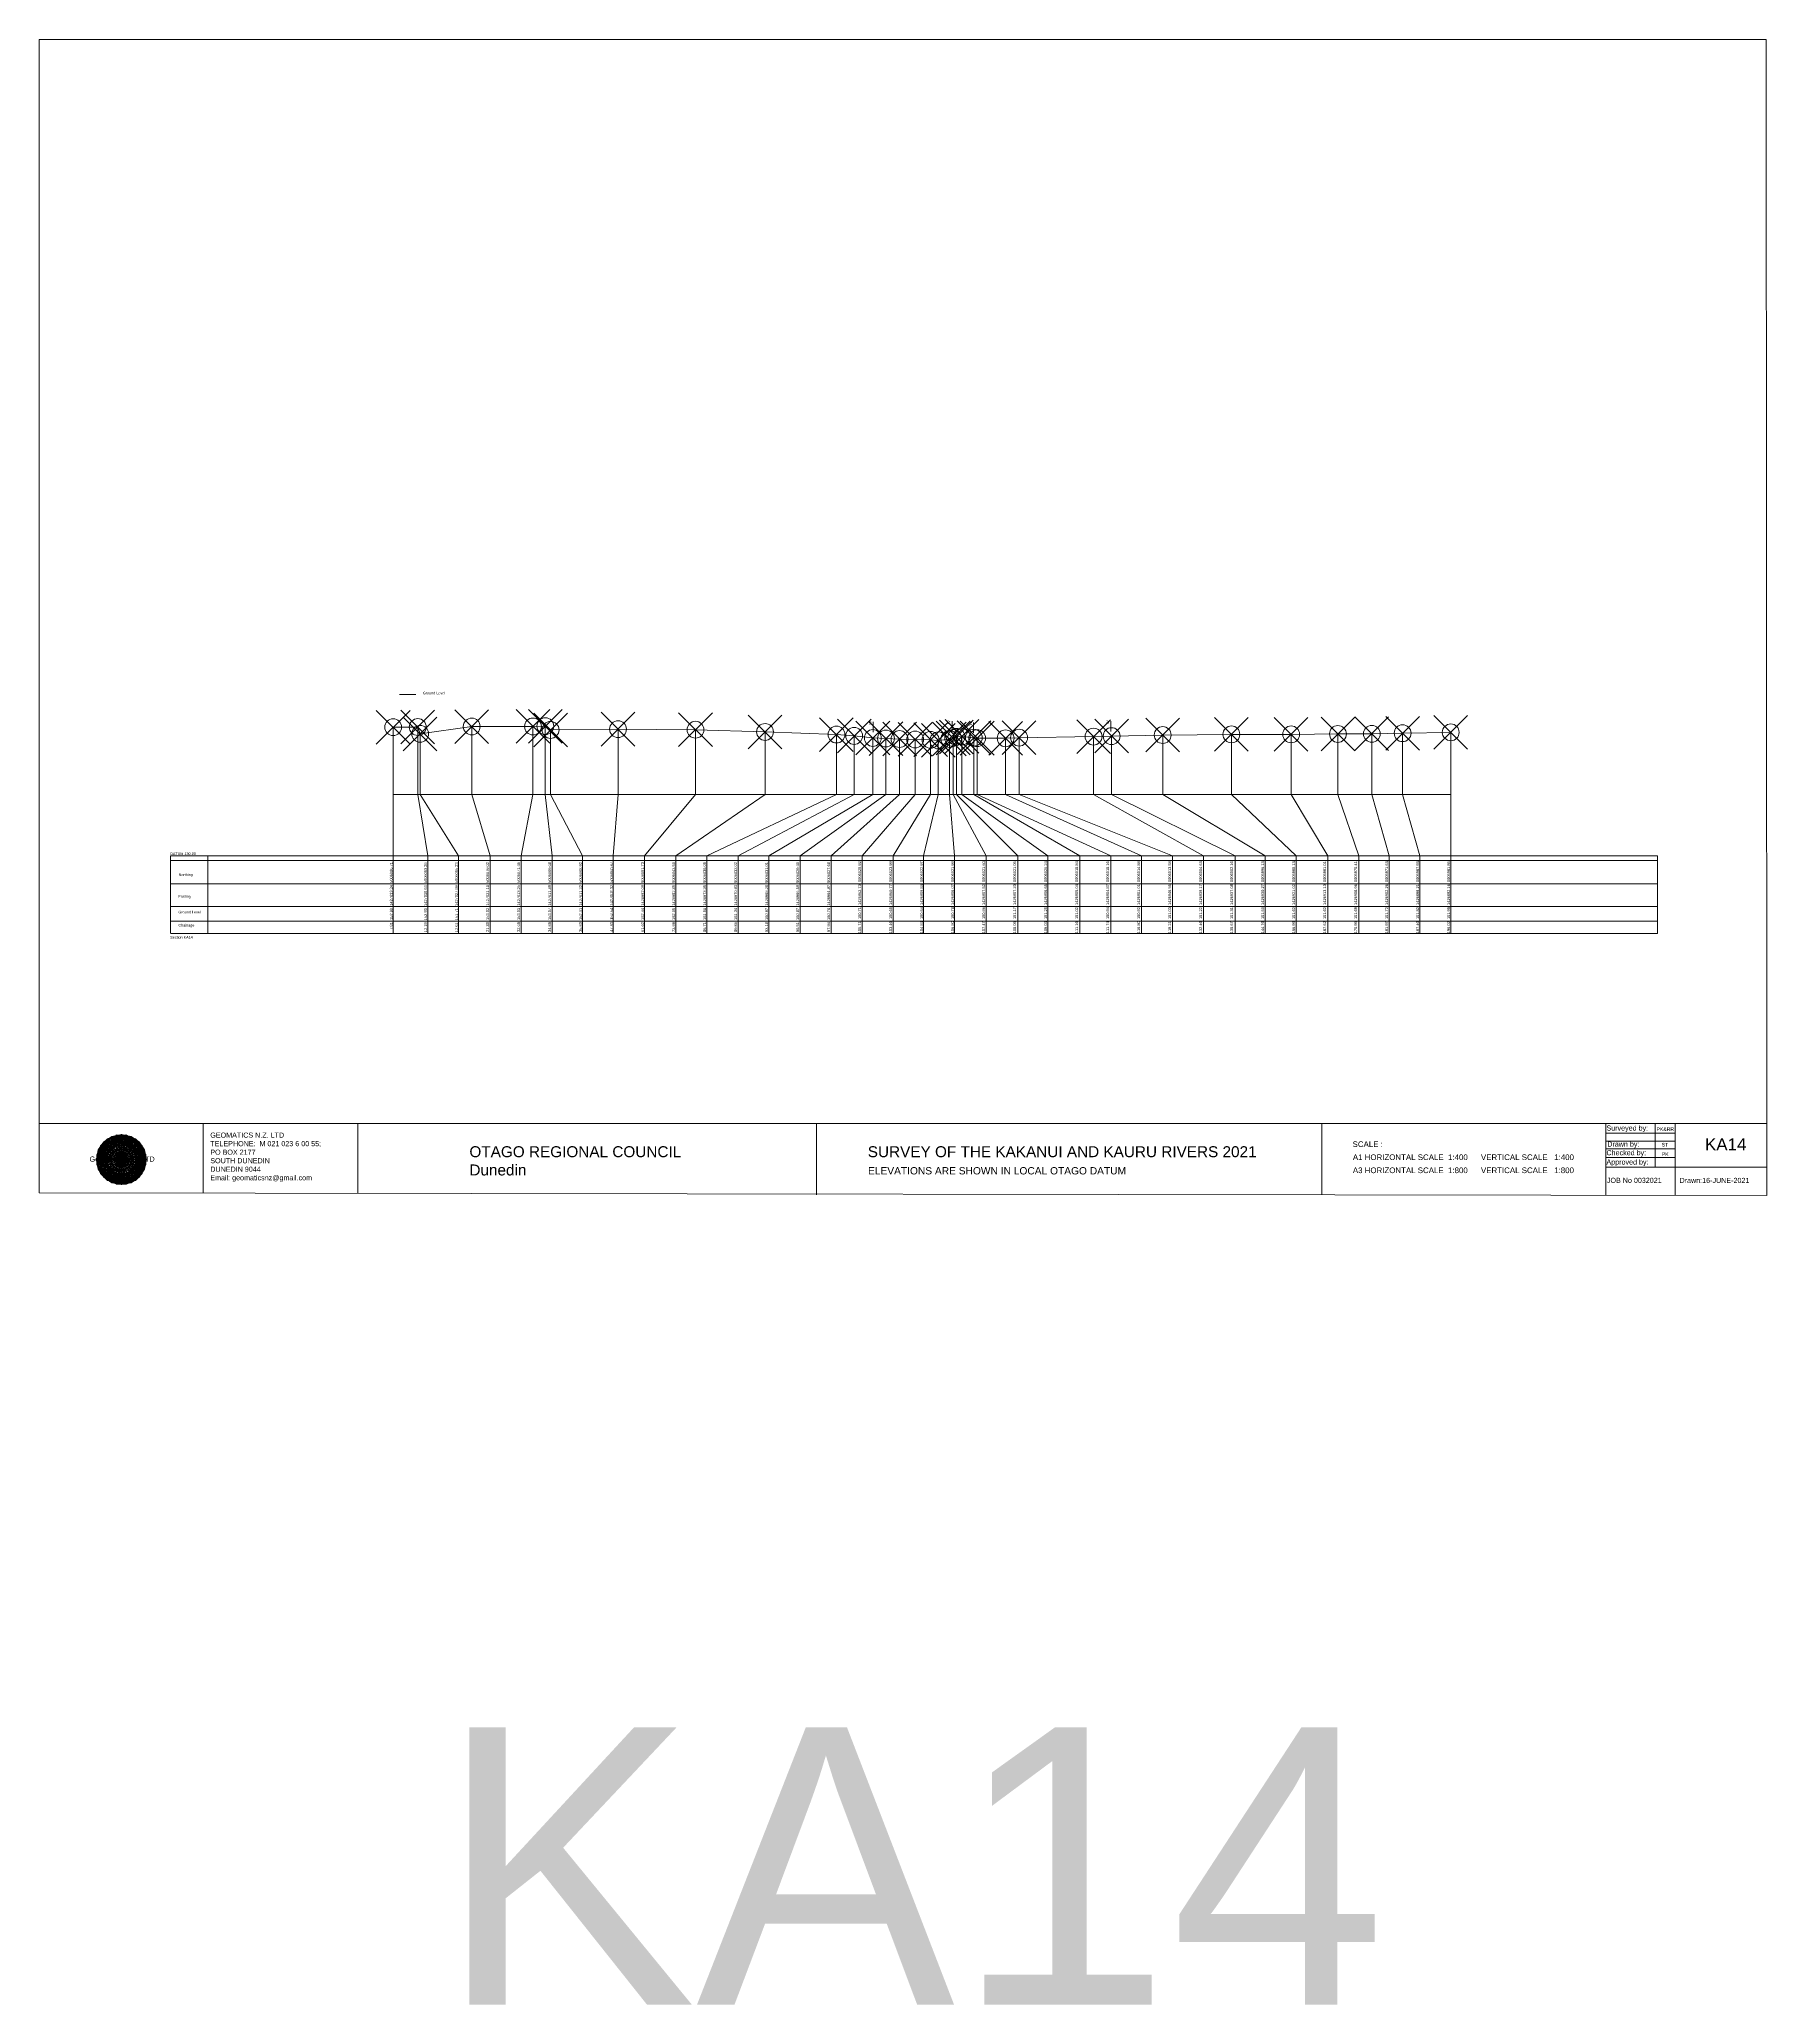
# Model space of a CAD drawing. Header units: millimetres. Extents: x -9362978 to 1075569, y -13754315 to 1425288130.
# Drawn here: x -2214744 to -1907336, y -74504 to 275345 of the extents above; entities that cross this region are included whole.
import ezdxf

# ---------------------------------------------------------------- set-up
doc = ezdxf.new("R2010")
doc.units = ezdxf.units.MM
doc.header["$PDMODE"] = 35
doc.header["$PDSIZE"] = 3000
doc.layers.get('0').update_dxf_attribs({"lineweight": 0})
doc.layers.add('geo', color=7, linetype='Continuous', lineweight=0)
doc.styles.get("Standard").update_dxf_attribs({"font": 'arial.ttf'})

# ---------------------------------------------------------------- blocks, each defined once
blk = doc.blocks.new('Geomatics_Circle_SPT')
at = {"layer": 'geo', "color": 2, "linetype": 'Continuous', "lineweight": 0}
for p, q in [((0, 25.2), (-25.2, 0)), ((-24.7, 4.9), (-4.9, 24.7)), ((-24.7, -4.9), (4.9, 24.7)), ((-9.7, 23.3), (-23.3, 9.6)), ((9.7, 23.3), (-23.3, -9.7)), ((-21, 14), (-14, 21)), ((-21, -14), (14, 21)), ((-14, 21), (21, -14)), ((23.3, -9.7), (-9.7, 23.3)), ((-4.9, 24.7), (24.7, -4.9)), ((25.2, 0), (0, 25.2)), ((4.9, 24.7), (24.7, 4.9)), ((23.3, 9.7), (9.7, 23.3)), ((14, 21), (21, 14)), ((4.9, -24.7), (-24.7, 4.9)), ((-24.7, 0), (0, -24.7)), ((-23.3, 9.7), (9.7, -23.3)), ((14, -21), (-21, 14)), ((0, 0), (-17.8, 17.8)), ((0, 0), (-17.8, -17.8)), ((21, 14), (-14, -21)), ((-9.7, -23.3), (23.3, 9.7)), ((24.7, 4.9), (-4.9, -24.7)), ((0, 0), (17.8, 17.8)), ((0, 0), (17.8, -17.8)), ((0, -24.8), (25.2, 0)), ((17.8, 18.1), (17.8, 18.1)), ((-4.9, -24.7), (-24.7, -4.9)), ((-23.3, -9.7), (-9.7, -23.3)), ((-14, -21), (-21, -14)), ((-17.8, -17.8), (-17.8, -17.8)), ((24.7, -4.9), (4.9, -24.7)), ((9.7, -23.3), (23.3, -9.7)), ((21, -14), (14, -21)), ((18.1, -17.8), (18.1, -17.8)), ((4.9, -24.7), (4.9, -24.7))]:
    blk.add_line(p, q, dxfattribs=at)
at = {"layer": 'geo', "color": 1, "linetype": 'Continuous', "lineweight": 0}
for p, q in [((-25.2, 0), (9.7, 23.3)), ((-25.2, 0), (-9.6, 23.3)), ((-4.9, 24.8), (-24.7, -4.9)), ((4.9, 24.7), (-24.7, 4.9)), ((14, 21), (-24.7, -4.9)), ((-14, 21), (-24.7, 4.9)), ((-23.3, 9.7), (0, 25.2)), ((-23.3, -9.6), (0, 25.2)), ((4.9, 24.8), (-21, -14)), ((-4.9, 24.7), (-21, 14)), ((14, 21), (-21, 14)), ((-14, 21), (-21, -14)), ((-17.8, 17.8), (9.7, 23.3)), ((-17.8, 17.8), (-9.6, 23.3)), ((-17.8, -17.8), (9.7, 23.3)), ((-17.8, -17.8), (-9.7, 23.3)), ((4.9, 24.7), (-14, 21)), ((-4.9, 24.7), (-14, -20.9)), ((0, 0), (-14, 21)), ((-14, 21), (-4.9, -24.7)), ((-14, 21), (-14, 21)), ((24.7, -4.9), (-14, 21)), ((21, 14), (-14, 21)), ((-9.8, 23.1), (-9.8, 23.1)), ((-9.7, 23.3), (0, 25.2)), ((-9.7, 23.3), (0, -25.2)), ((-9.7, -23.3), (0, 25.2)), ((-9.6, 23.3), (17.8, -17.8)), ((-9.6, 23.3), (25.2, 0)), ((-9.6, 23.3), (17.8, 17.8)), ((0, 0), (-4.9, 24.7)), ((-4.9, 24.7), (-4.9, 24.7)), ((21, -14), (-4.9, 24.7)), ((24.8, 4.9), (-4.9, 24.7)), ((14, 21), (-4.9, 24.7)), ((-0.2, 25.1), (-0.2, 25.1)), ((0, 25.2), (9.7, -23.3)), ((0, 25.2), (23.3, -9.7)), ((0, 25.2), (23.3, 9.7)), ((0, 25.2), (9.7, 23.3)), ((0, 0), (4.9, 24.7)), ((0, -25.2), (9.7, 23.3)), ((0, 0), (14, 21)), ((21, 14), (4.9, 24.8)), ((14, -21), (4.9, 24.7)), ((24.7, -4.9), (4.9, 24.7)), ((4.9, 24.7), (4.9, 24.7)), ((4.9, -24.7), (14, 21)), ((9.4, 23.3), (9.4, 23.3)), ((9.7, 23.3), (17.8, -17.8)), ((9.7, 23.3), (25.2, 0)), ((9.7, 23.3), (17.8, 17.9)), ((21, -14), (14, 21)), ((24.7, 4.9), (14, 21)), ((14, 21), (14, 21)), ((-25.2, 0), (23.3, 9.7)), ((-25.2, 0), (-23.3, 9.7)), ((-23.3, -9.7), (-25.2, 0)), ((-9.6, -23.3), (-25.2, 0)), ((9.7, -23.3), (-25.2, 0)), ((21, 14), (-24.7, 4.9)), ((-21, 14), (-24.7, -4.9)), ((0, 0), (-24.7, 4.9)), ((-24.7, 4.9), (-21, -14)), ((-24.7, 4.9), (-4.9, -24.7)), ((-24.7, 4.9), (14, -21)), ((-24.7, 4.9), (-24.7, 4.9)), ((0, 0), (-24.7, -4.9)), ((-23.3, -9.6), (17.8, 17.8)), ((-23.3, 9.7), (-17.8, 17.9)), ((-23.3, -9.6), (-17.8, 17.9)), ((-23.3, 9.7), (17.8, 17.8)), ((-17.8, -17.8), (-23.3, 9.7)), ((0, -25.2), (-23.3, 9.7)), ((-23.3, 9.7), (17.8, -17.8)), ((-23.3, 9.7), (25.2, 0)), ((-23.3, 9.4), (-23.3, 9.4)), ((-23.3, -9.7), (25.2, 0)), ((0, 0), (-21, 14)), ((-21, 14), (-14, -21)), ((-21, 14), (4.9, -24.7)), ((-21, 14), (-21, 14)), ((24.7, 4.9), (-21, 14)), ((0, 0), (-21, -14)), ((-17.9, 17.6), (-17.9, 17.6)), ((-9.7, -23.3), (-17.8, 17.8)), ((-17.8, 17.8), (9.7, -23.3)), ((-17.8, 17.8), (23.3, -9.6)), ((-17.8, 17.8), (23.3, 9.7)), ((-17.8, -17.8), (23.3, 9.7)), ((-14, -21), (24.7, 4.9)), ((0, 0), (-14, -21)), ((-9.6, -23.3), (17.8, 17.9)), ((25.2, 0), (-9.6, -23.3)), ((-4.9, -24.7), (21, 14)), ((0, 0), (-4.9, -24.7)), ((0, 0), (21, 14)), ((23.3, 9.7), (0, -25.2)), ((0, 0), (24.8, 4.9)), ((0, 0), (4.9, -24.7)), ((0, 0), (14, -21)), ((0, 0), (21, -14)), ((0, 0), (24.8, -4.9)), ((4.9, -24.7), (24.7, 4.9)), ((17.8, 17.8), (9.7, -23.3)), ((25.2, 0), (9.7, -23.3)), ((14, -21), (21, 14)), ((17.6, 17.9), (17.6, 17.9)), ((17.8, 17.8), (23.3, -9.7)), ((17.8, 17.8), (23.3, 9.7)), ((23.3, 9.7), (17.8, -17.8)), ((24.7, -4.9), (21, 14)), ((21, 14), (21, 14)), ((21, -14), (24.7, 4.9)), ((23.1, 9.8), (23.1, 9.8)), ((23.3, 9.7), (25.2, 0)), ((25.2, 0), (23.3, -9.6)), ((24.7, 4.9), (24.7, 4.9)), ((25.1, 0.2), (25.1, 0.2)), ((-25.2, 0), (23.3, -9.7)), ((-25.1, -0.2), (-25.1, -0.2)), ((-24.7, -4.9), (-24.7, -4.9)), ((-24.7, -4.9), (-14, -21)), ((-24.7, -4.9), (4.9, -24.7)), ((-24.7, -4.9), (21, -14)), ((-17.8, -17.8), (-23.3, -9.7)), ((0, -25.2), (-23.3, -9.6)), ((17.8, -17.8), (-23.3, -9.6)), ((-23.1, -9.8), (-23.1, -9.8)), ((-21, -14), (24.7, -4.9)), ((-21, -14), (-21, -14)), ((-21, -14), (-4.9, -24.7)), ((-21, -14), (14, -21)), ((23.3, -9.7), (-17.8, -17.8)), ((-9.6, -23.3), (-17.8, -17.8)), ((9.7, -23.3), (-17.8, -17.8)), ((-17.6, -17.9), (-17.6, -17.9)), ((-14, -21), (21, -14)), ((17.8, -17.8), (-9.7, -23.3)), ((-4.9, -24.7), (24.7, -4.9)), ((23.3, -9.6), (0, -25.2)), ((4.9, -24.7), (21, -14)), ((17.8, -17.8), (9.7, -23.3)), ((14, -21), (24.7, -4.9)), ((23.3, -9.6), (17.8, -17.8)), ((17.9, -17.6), (17.9, -17.6)), ((21, -14), (21, -14)), ((23.3, -9.4), (23.3, -9.4)), ((24.7, -4.9), (24.7, -4.9)), ((-14, -21), (-14, -21)), ((-14, -21), (4.9, -24.7)), ((0, -25.2), (-9.7, -23.3)), ((-9.4, -23.3), (-9.4, -23.3)), ((-4.9, -24.7), (14, -21)), ((-4.9, -24.7), (-4.9, -24.7)), ((9.7, -23.3), (0, -25.2)), ((0.2, -25.1), (0.2, -25.1)), ((4.9, -24.7), (4.9, -24.7)), ((9.8, -23.1), (9.8, -23.1)), ((14, -21), (14, -21))]:
    blk.add_line(p, q, dxfattribs=at)
at = {"layer": 'geo', "color": 114, "linetype": 'Continuous', "lineweight": 0}
for p, q in [((-24.7, 4.9), (14, 21)), ((9.7, 23.3), (-23.3, 9.7)), ((-20.9, 14), (4.9, 24.7)), ((0, 25.2), (-17.8, 17.8)), ((-14, 21), (-4.9, 24.7)), ((4.9, -24.7), (-14, 21)), ((0, 0), (-9.7, 23.3)), ((-4.9, 24.7), (14, -21)), ((17.8, -17.8), (0, 25.2)), ((0, 0), (9.7, 23.3)), ((4.9, 24.7), (21, -14)), ((23.3, -9.7), (9.7, 23.3)), ((14, 21), (24.7, -4.9)), ((17.9, 17.8), (-25.2, 0)), ((-24.7, -4.9), (21, 14)), ((-14, -21), (-24.7, 4.9)), ((0, 0), (-23.3, 9.7)), ((-23.3, 9.7), (-9.7, -23.3)), ((0, 0), (-23.3, -9.7)), ((-4.9, -24.7), (-21, 14)), ((24.8, 4.9), (-20.9, -14)), ((-17.8, 17.8), (0, -25.2)), ((0, 0), (-9.7, -23.3)), ((0, 0), (23.3, 9.7)), ((0, 0), (9.7, -23.3)), ((0, 0), (23.3, -9.7)), ((25.2, 0), (17.8, 17.8)), ((21, 14), (24.7, 4.9)), ((-25.2, 0), (-17.8, -17.8)), ((-21, -14), (-24.7, -4.9)), ((-17.8, -17.8), (25.2, 0)), ((24.8, -4.9), (-14, -21)), ((-9.6, -23.3), (23.3, -9.7)), ((21, -14), (-4.9, -24.8)), ((0, -25.2), (17.9, -17.8)), ((14, -21), (4.9, -24.8))]:
    blk.add_line(p, q, dxfattribs=at)
at = {"layer": 'geo', "color": 250, "linetype": 'Continuous', "lineweight": 0}
for p, q in [((-14, 21), (-14, 21)), ((14, 21), (-14, 21)), ((-14, 20.9), (-14, -21)), ((-9.7, 23.3), (9.7, 23.3)), ((-9.7, -23.3), (-9.7, 23.3)), ((-4.9, 24.7), (4.9, 24.7)), ((-4.9, 24.7), (-4.9, -24.7)), ((0, 0), (0, 25.2)), ((4.9, 24.7), (4.9, -24.7)), ((9.7, -23.3), (9.7, 23.3)), ((14, 21), (14, -21)), ((0, 0), (-25.2, 0)), ((24.7, 4.9), (-24.7, 4.9)), ((-24.7, 4.9), (-24.7, -4.9)), ((-23.3, 9.7), (23.3, 9.7)), ((-23.3, 9.7), (-23.3, 9.7)), ((-23.3, -9.7), (-23.3, 9.7)), ((21, 14), (-21, 14)), ((-21, 14), (-21, -14)), ((-17.8, 17.8), (17.8, 17.8)), ((-17.8, -17.8), (-17.8, 17.8)), ((0, 0), (0, -25.2)), ((0, 0), (25.2, 0)), ((17.8, -17.8), (17.8, 17.8)), ((21, 14), (21, 14)), ((21, -14), (21, 14)), ((23.3, 9.7), (23.3, -9.7)), ((24.7, 4.9), (24.7, 4.9)), ((24.7, -4.9), (24.7, 4.9)), ((-24.7, -4.9), (24.7, -4.9)), ((23.3, -9.7), (-23.3, -9.7)), ((-21, -14), (21, -14)), ((17.8, -17.8), (-17.8, -17.8)), ((-14, -21), (14, -21)), ((9.7, -23.3), (-9.7, -23.3)), ((-4.9, -24.7), (4.9, -24.7))]:
    blk.add_line(p, q, dxfattribs=at)
blk = doc.blocks.new('GeomaticsNZ TITLE BLOCK')
at = {"color": 7, "linetype": 'Continuous', "lineweight": 0}
for p, q in [((0, 94.9), (0, 1579.2)), ((0, 1579.2), (2363.4, 1579.2)), ((2363.4, 1579.2), (2364, 94.9)), ((2364, 94.9), (0, 94.9)), ((0, 94.9), (0, 0)), ((15.9, 94.9), (2364, 94.9)), ((224.3, 95.2), (224.3, -0.3)), ((2364, 94.9), (382.6, 94.9)), ((435.8, 95.2), (435.8, -0.7)), ((1063.4, 94.9), (1063.4, -2.4)), ((1755.4, 94.9), (1755.4, -2.6)), ((2143.9, 94.9), (2143.7, -3)), ((2143.9, 81.9), (2238.6, 81.7)), ((2211.5, 94.9), (2211.5, 36.1)), ((2238.6, 94.8), (2238.6, -3.2)), ((2364, -3.5), (2364, 94.9)), ((2143.6, 60.4), (2238.6, 60.4)), ((2143.9, 71), (2238.6, 71)), ((2143.8, 48.6), (2238.6, 48.6)), ((2143.8, 35.4), (2364, 35.3)), ((0, 0), (2364, -3.5))]:
    blk.add_line(p, q, dxfattribs=at)
at = {"color": 7, "linetype": 'Continuous', "lineweight": 0, "xscale": 1.36, "yscale": 1.36, "zscale": 1.36}
blk.add_blockref('Geomatics_Circle_SPT', (112.4, 45.7), dxfattribs=at)
at = {"color": 7, "linetype": 'Continuous', "lineweight": 0}
for s, p in [('PK&RR', (2213.2, 84.8)), ('ST', (2220.3, 63.6)), ('PK', (2220.4, 50.6))]:
    blk.add_text(s, height=5, dxfattribs=at).set_placement(p)
at = {"color": 7, "linetype": 'Continuous', "lineweight": 0, "attachment_point": 1}
for s, width, heights, insert, char_height in [('{\\C256;GEOMATICS N.Z. LTD                   \\PTELEPHONE:  M 021 023 6 00 55;\\PPO BOX 2177\\PSOUTH DUNEDIN\\PDUNEDIN 9044\\PEmail: geomaticsnz@gmail.com}', 3535.727, [94.7], (234, 82.7), 7), ('{\\C256;Surveyed by:}', 3535.727, [0], (2144.7, 92.4), 7), ('{\\C256;OTAGO REGIONAL COUNCIL\\PDunedin}', 3535.727, [0], (588.6, 64), 15), ('{\\C256;SURVEY OF THE KAKANUI AND KAURU RIVERS 2021}', 3535.727, [0], (1133.8, 64), 15), ('{\\C256;Checked by:}', 3535.727, [0], (2144.7, 58.6), 7), ('{\\C256;Drawn by:}', 3535.727, [0], (2145.8, 70.4), 7), ('{\\C256;Geomatics N.Z. LTD                   }', 125.079, [15.8], (68.8, 49.9), 7), ('{\\C256;ELEVATIONS ARE SHOWN IN LOCAL OTAGO DATUM}', 3535.727, [0], (1134.1, 35.4), 10), ('{\\C256;Approved by:}', 3535.727, [0], (2144.7, 45.9), 7), ('{\\C256;JOB No 0032021}', 3535.727, [0], (2145.3, 20.8), 7), ('{\\C256;Drawn:16-JUNE-2021}', 3535.727, [0], (2244.7, 20.7), 7)]:
    blk.add_mtext_dynamic_manual_height_columns(s, width=width, gutter_width=159, heights=heights, dxfattribs=dict(at, insert=insert, char_height=char_height))

msp = doc.modelspace()

# ---------------------------------------------------------------- linework, layer by layer
at = {"color": 1, "lineweight": 0}
msp.add_line((-2150667, 158730), (-2147760, 158730), dxfattribs=at)
at = {"color": 7, "lineweight": 0}
for p, q in [((-2052303, 152128), (-2052303, 153976)), ((-2024076, 152153), (-2024076, 154000)), ((-2151773, 152895), (-2151773, 140926)), ((-2147396, 152925), (-2147396, 140926)), ((-2146976, 151705), (-2146976, 140926)), ((-2137789, 153015), (-2137789, 140926)), ((-2126894, 153034), (-2126894, 140926)), ((-2124692, 153074), (-2124692, 140926)), ((-2123758, 152414), (-2123758, 140926)), ((-2111752, 152544), (-2111752, 140926)), ((-2097967, 152444), (-2097967, 140926)), ((-2085593, 152054), (-2085593, 140926)), ((-2072880, 151584), (-2072880, 140926)), ((-2069723, 151344), (-2069723, 140926)), ((-2066409, 150974), (-2066409, 140926)), ((-2066322, 152013), (-2066322, 153861)), ((-2064076, 150874), (-2064076, 140926)), ((-2061647, 150783), (-2061647, 140926)), ((-2058879, 150713), (-2058879, 140926)), ((-2056131, 150653), (-2056131, 140926)), ((-2054757, 150543), (-2054757, 140926)), ((-2052786, 150783), (-2052786, 140926)), ((-2052116, 150963), (-2052116, 140926)), ((-2051533, 151173), (-2051533, 140926)), ((-2050560, 151253), (-2050560, 140926)), ((-2048498, 151899), (-2048498, 153747)), ((-2048426, 151023), (-2048426, 140926)), ((-2047844, 150943), (-2047844, 140926)), ((-2042782, 150923), (-2042782, 140926)), ((-2040381, 151033), (-2040381, 140926)), ((-2027124, 151223), (-2027124, 140926)), ((-2023918, 151313), (-2023918, 140926)), ((-2014822, 151503), (-2014822, 140926)), ((-2002596, 151623), (-2002596, 140926)), ((-1991968, 151622), (-1991968, 140926)), ((-1983636, 151692), (-1983636, 140926)), ((-1977614, 151722), (-1977614, 140926)), ((-1972128, 151822), (-1972128, 140926)), ((-1963564, 151982), (-1963564, 116176)), ((-1963564, 140926), (-2151773, 140926)), ((-2151773, 140926), (-2151773, 130000)), ((-2147396, 140926), (-2145623, 130000)), ((-2146976, 140926), (-2140130, 130000)), ((-2137789, 140926), (-2134537, 130000)), ((-2126894, 140926), (-2129010, 130000)), ((-2124692, 140926), (-2123475, 130000)), ((-2123758, 140926), (-2118064, 130000)), ((-2111752, 140926), (-2112596, 130000)), ((-2097967, 140926), (-2107067, 130000)), ((-2085593, 140926), (-2101466, 130000)), ((-2072880, 140926), (-2095963, 130000)), ((-2069723, 140926), (-2090398, 130000)), ((-2066409, 140926), (-2084934, 130000)), ((-2064076, 140926), (-2079353, 130000)), ((-2061647, 140926), (-2073848, 130000)), ((-2058879, 140926), (-2068280, 130000)), ((-2056131, 140926), (-2062802, 130000)), ((-2054757, 140926), (-2057377, 130000)), ((-2052786, 140926), (-2051860, 130000)), ((-2052116, 140926), (-2046249, 130000)), ((-2051533, 140926), (-2040622, 130000)), ((-2050560, 140926), (-2035288, 130000)), ((-2048426, 140926), (-2029592, 130000)), ((-2047844, 140926), (-2024077, 130000)), ((-2042782, 140926), (-2018612, 130000)), ((-2040381, 140926), (-2013064, 130000)), ((-2027124, 140926), (-2007538, 130000)), ((-2023918, 140926), (-2001911, 130000)), ((-2014822, 140926), (-1996592, 130000)), ((-2002596, 140926), (-1991078, 130000)), ((-1991968, 140926), (-1985435, 130000)), ((-1983636, 140926), (-1979943, 130000)), ((-1977614, 140926), (-1974516, 130000)), ((-1972128, 140926), (-1969090, 130000)), ((-2191376, 130000), (-2191376, 129453)), ((-2151773, 130000), (-2151773, 116176)), ((-2145623, 130000), (-2145623, 116176)), ((-2140130, 130000), (-2140130, 116176)), ((-2134537, 130000), (-2134537, 116176)), ((-2129010, 130000), (-2129010, 116176)), ((-2123475, 130000), (-2123475, 116176)), ((-2118064, 130000), (-2118064, 116176)), ((-2112596, 130000), (-2112596, 116176)), ((-2107067, 130000), (-2107067, 116176)), ((-2101466, 130000), (-2101466, 116176)), ((-2095963, 130000), (-2095963, 116176)), ((-2090398, 130000), (-2090398, 116176)), ((-2084934, 130000), (-2084934, 116176)), ((-2079353, 130000), (-2079353, 116176)), ((-2073848, 130000), (-2073848, 116176)), ((-2068280, 130000), (-2068280, 116176)), ((-2062802, 130000), (-2062802, 116176)), ((-2057377, 130000), (-2057377, 116176)), ((-2051860, 130000), (-2051860, 116176)), ((-2046249, 130000), (-2046249, 116176)), ((-2040622, 130000), (-2040622, 116176)), ((-2035288, 130000), (-2035288, 116176)), ((-2029592, 130000), (-2029592, 116176)), ((-2024077, 130000), (-2024077, 116176)), ((-2018612, 130000), (-2018612, 116176)), ((-2013064, 130000), (-2013064, 116176)), ((-2007538, 130000), (-2007538, 116176)), ((-2001911, 130000), (-2001911, 116176)), ((-1996592, 130000), (-1996592, 116176)), ((-1991078, 130000), (-1991078, 116176)), ((-1985435, 130000), (-1985435, 116176)), ((-1979943, 130000), (-1979943, 116176)), ((-1974516, 130000), (-1974516, 116176)), ((-1969090, 130000), (-1969090, 116176))]:
    msp.add_line(p, q, dxfattribs=at)
at = {"color": 7, "lineweight": 0, "transparency": 33554687}
for p, q in [((-2191376, 130000), (-1926795, 130000)), ((-2191376, 129453), (-2191376, 116303)), ((-2184740, 130000), (-2184740, 116176)), ((-1926795, 130000), (-1926795, 116176)), ((-2191376, 129154), (-1926795, 129154)), ((-2191376, 125031), (-1926795, 125031)), ((-2191376, 120970), (-1926795, 120970)), ((-2191376, 118366), (-1926795, 118366)), ((-2191376, 116176), (-1926795, 116176))]:
    msp.add_line(p, q, dxfattribs=at)
at = {"color": 1, "lineweight": 0}
msp.add_lwpolyline([(-2151773, 152895), (-2147396, 152925), (-2146976, 151705), (-2137789, 153015), (-2126894, 153034), (-2124692, 153074), (-2123758, 152414), (-2111752, 152544), (-2097967, 152444), (-2085593, 152054), (-2072880, 151584), (-2069723, 151344), (-2066409, 150974), (-2064076, 150874), (-2061647, 150783), (-2058879, 150713), (-2056131, 150653), (-2054757, 150543), (-2052786, 150783), (-2052116, 150963), (-2051533, 151173), (-2050560, 151253), (-2048426, 151023), (-2047844, 150943), (-2042782, 150923), (-2040381, 151033), (-2027124, 151223), (-2023918, 151313), (-2014822, 151503), (-2002596, 151623), (-1991968, 151622), (-1983636, 151692), (-1977614, 151722), (-1972128, 151822), (-1963564, 151982)], dxfattribs=at)
at = {"color": 7, "lineweight": 0}
for p in [(-2151773, 152895), (-2147396, 152925), (-2146976, 151705), (-2137789, 153015), (-2126894, 153034), (-2124692, 153074), (-2123758, 152414), (-2111752, 152544), (-2097967, 152444), (-2085593, 152054), (-2072880, 151584), (-2069723, 151344), (-2066409, 150974), (-2052116, 150963), (-2051533, 151173), (-2050560, 151253), (-2048426, 151023), (-2047844, 150943), (-2040381, 151033), (-2027124, 151223), (-2023918, 151313), (-2014822, 151503), (-2002596, 151623), (-1991968, 151622), (-1983636, 151692), (-1977614, 151722), (-1972128, 151822), (-1963564, 151982), (-2064076, 150874), (-2061647, 150783), (-2058879, 150713), (-2056131, 150653), (-2054757, 150543), (-2052786, 150783), (-2042782, 150923)]:
    msp.add_point(p, dxfattribs=at)

# ---------------------------------------------------------------- block references
at = {"color": 7, "lineweight": 0, "xscale": 130.037656131007, "yscale": 130.037656131007, "zscale": 130.037656131007}
msp.add_blockref('GeomaticsNZ TITLE BLOCK', (-2214744, 69985), dxfattribs=at)

# ---------------------------------------------------------------- texts
at = {"color": 7, "lineweight": 0, "transparency": 33554687}
for s, height, p in [('Ground Level', 473.07, (-2146474, 158730)), ('DATUM 130.00', 473.07, (-2191443, 130136)), ('Northing', 473.1, (-2189932, 126387)), ('Easting', 473.1, (-2190001, 122528)), ('Ground Level', 473.07, (-2189984, 119739)), ('Section KA14', 473.07, (-2191443, 115258)), ('Chainage', 473.1, (-2189981, 117414))]:
    msp.add_text(s, height=height, dxfattribs=at).set_placement(p)
at = {"color": 7, "lineweight": 0}
for s, p in [('    7.81  152.90  1427033.34  5006086.71', (-2151863, 116060)), ('  12.19  152.93  1427030.63  5006083.26', (-2145753, 116017)), ('  12.61  151.71  1427027.89  5006085.23', (-2140236, 116017)), ('  21.80  153.02  1427021.11  5006079.02', (-2134718, 116073)), ('  32.69  153.03  1427013.25  5006071.46', (-2129201, 116064)), ('  34.89  153.07  1427011.89  5006069.68', (-2123683, 116064)), ('  35.83  152.41  1427011.32  5006068.92', (-2118166, 116064)), ('  47.83  152.54  1427002.32  5006060.97', (-2112649, 116085)), ('  61.62  152.44  1426992.09  5006051.73', (-2107131, 116067)), ('  73.99  152.05  1426982.85  5006043.50', (-2101614, 116060)), ('  86.71  151.58  1426973.35  5006035.05', (-2096096, 116065)), ('  89.86  151.34  1426970.93  5006033.02', (-2090579, 116065)), ('  93.18  150.97  1426968.28  5006031.01', (-2085061, 116064)), ('  95.51  150.87  1426966.59  5006029.40', (-2079544, 116064)), ('  97.94  150.78  1426964.87  5006027.68', (-2074026, 116064)), (' 100.71  150.71  1426962.73  5006025.92', (-2068509, 116017)), (' 103.46  150.65  1426960.77  5006023.99', (-2062992, 116017)), (' 104.83  150.54  1426959.84  5006022.97', (-2057474, 116017)), (' 106.80  150.78  1426958.07  5006021.99', (-2051957, 116017)), (' 107.47  150.96  1426957.52  5006021.60', (-2046440, 116017)), (' 108.05  151.17  1426957.23  5006021.05', (-2040922, 116017)), (' 109.03  151.25  1426956.65  5006020.24', (-2035405, 116017)), (' 111.16  151.02  1426955.04  5006018.84', (-2029887, 116017)), (' 111.74  150.94  1426954.87  5006018.16', (-2024370, 116017)), (' 116.80  150.92  1426951.01  5006014.88', (-2018853, 116017)), (' 119.21  151.03  1426948.95  5006013.58', (-2013336, 116017)), (' 132.46  151.22  1426939.17  5006004.63', (-2007818, 116017)), (' 135.67  151.31  1426937.08  5006002.16', (-2002301, 116017)), (' 144.76  151.50  1426930.27  5005996.13', (-1996784, 116017)), (' 156.99  151.62  1426921.02  5005988.13', (-1991266, 116017)), (' 167.62  151.62  1426913.13  5005981.01', (-1985749, 116017)), (' 175.95  151.69  1426906.96  5005975.41', (-1980231, 116017)), (' 181.97  151.72  1426902.26  5005971.63', (-1974714, 116017)), (' 187.46  151.82  1426898.21  5005967.93', (-1969196, 116017)), (' 196.02  151.98  1426892.16  5005961.85', (-1963679, 116017))]:
    msp.add_text(s, height=500, rotation=90, dxfattribs=at).set_placement(p)
for s, height, p in [('SCALE :  ', 1005.5, (-1981028, 78166)), ('KA14', 2154.7, (-1918312, 77564)), ('A1 HORIZONTAL SCALE  1:400      VERTICAL SCALE   1:400 ', 1005.54, (-1980981, 75842)), ('A3 HORIZONTAL SCALE  1:800      VERTICAL SCALE   1:800', 1005.54, (-1980981, 73518)), ('KA14', 49394.5, (-2143855, -74504))]:
    msp.add_text(s, height=height, dxfattribs=at).set_placement(p)
at = {"color": 7, "lineweight": 0, "char_height": 500, "attachment_point": 1, "rotation": 90}
for insert in [(-2067109, 153319), (-2053091, 153434), (-2024864, 153458), (-2049286, 153205)]:
    msp.add_mtext_dynamic_manual_height_columns('W', width=4277.93, gutter_width=12.5, heights=[0], dxfattribs=dict(at, insert=insert))

doc.saveas('drawing.dxf')
